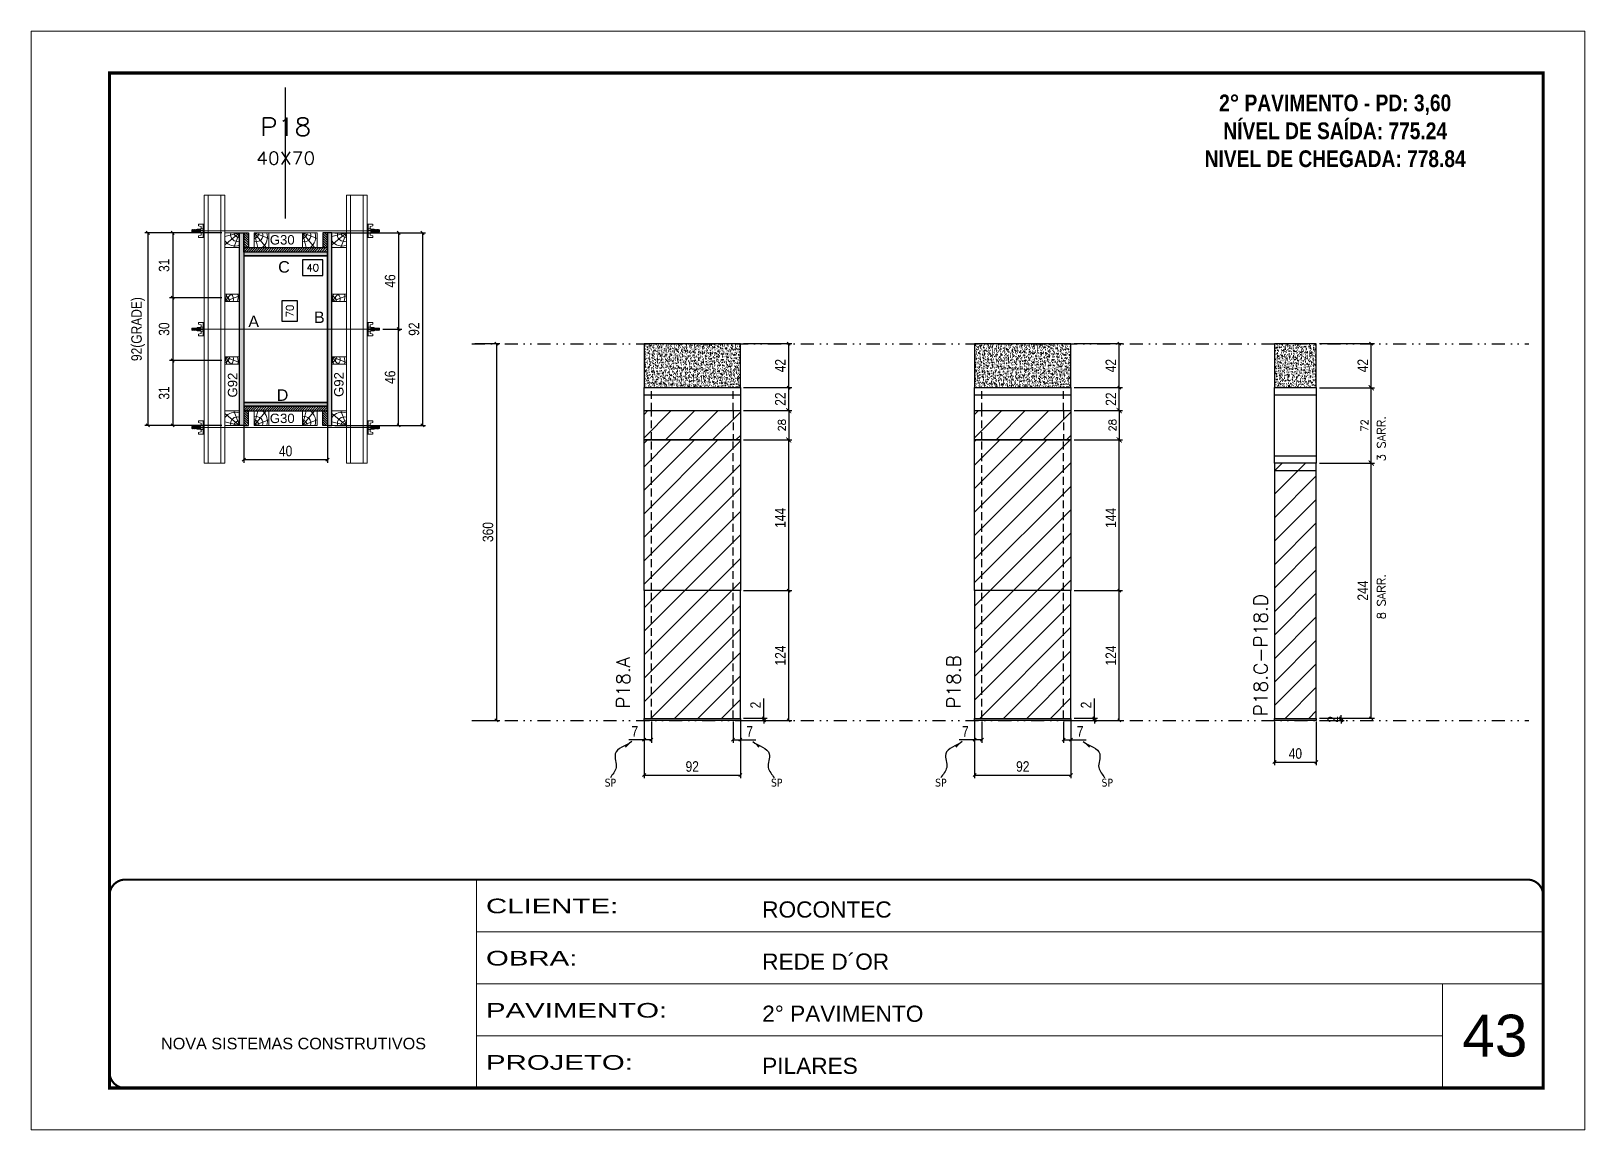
# Model space of a CAD drawing. Extents: x 2949 to 9203, y -16089 to 12527.
# Drawn here: x 6133 to 7618, y -9 to 1041 of the extents above; entities that cross this region are included whole.
import ezdxf
from ezdxf.enums import TextEntityAlignment as Align

# ---------------------------------------------------------------- set-up
doc = ezdxf.new("R2010")
doc.units = 0
for name, pattern in [('CONTINUO', [0]), ('DASHED', [0.75, 0.5, -0.25]), ('DIVIDE2', [0.625, 0.25, -0.125, 0, -0.125, 0, -0.125]), ('HIDDEN', [0.375, 0.25, -0.125])]:
    doc.linetypes.add(name, pattern=pattern)
for name, color, linetype, lineweight in [('CARIMBO', 255, 'Continuous', 9), ('Folhas', 255, 'Continuous', 9), ('Hachura', 251, 'Continuous', 9), ('Madeira', 126, 'Continuous', 18), ('Perfil Metálico', 224, 'Continuous', 18), ('SARRAFO DE PRESSAO', 251, 'DASHED', 9), ('Texto Seção', 7, 'Continuous', 15)]:
    doc.layers.add(name, color=color, linetype=linetype, lineweight=lineweight)
for name, color, linetype in [('CHAPA', 1, 'Continuous'), ('COTA', 241, 'Continuous'), ('cotas', 4, 'Continuous'), ('MEIO_PONT', 93, 'Continuous'), ('NOMENCLATURA', 7, 'Continuous'), ('Nível', 160, 'Continuous'), ('Painéis', 200, 'Continuous'), ('SARR_2.2x7', 40, 'Continuous'), ('SARRAFO', 251, 'Continuous'), ('Sarrafo de Pressão', 42, 'HIDDEN'), ('texto', 7, 'Continuous'), ('Texto de Titulo', 7, 'Continuous'), ('Texto Qtd Sarr', 242, 'Continuous'), ('TEXTO_GERAL', 7, 'Continuous')]:
    doc.layers.add(name, color=color, linetype=linetype)
doc.styles.add('ARIAL', font='arial.ttf')
doc.styles.add('COTA TECNICA', font='techl___.ttf', dxfattribs={"height": 10})
doc.styles.add('COTA TECNICA 2X', font='techl___.ttf', dxfattribs={"height": 10})
doc.styles.add('COTA TECNICA-50', font='techl___.ttf', dxfattribs={"height": 10})
doc.styles.add('REGUA-120', font='ROMANS.shx', dxfattribs={"height": 15})
doc.styles.add('ROMANC', font='techb___.ttf', dxfattribs={"height": 2.5})
doc.styles.add('ROMANS', font='romans.shx')
doc.styles.add('SANSSERIF', font='sas_____.pfb')
doc.styles.get("Standard").update_dxf_attribs({"font": 'arial.ttf'})
doc.styles.add('Tecnologia', font='')
doc.styles.get('Tecnologia').set_extended_font_data('Forgotten Futurist')
doc.dimstyles.new('COTA PAINEL-50', dxfattribs={"dimtxt": 10, "dimasz": 3, "dimexe": 3, "dimexo": 3, "dimgap": 3, "dimtad": 1, "dimdec": 1, "dimzin": 12, "dimdsep": 46, "dimtxsty": 'COTA TECNICA-50', "dimblk1": 'OBLIQUE', "dimblk2": 'OBLIQUE', "dimsah": 1, "dimcen": 0.9, "dimclrd": 4, "dimclre": 4, "dimclrt": 240, "dimadec": 1, "dimazin": 3, "dimtfac": 1, "dimtdec": 1, "dimtmove": 0, "dimatfit": 3, "dimfxl": 1, "dimtolj": 1, "dimtzin": 12, "dimarcsym": 0})
doc.dimstyles.new('Cota Paínel', dxfattribs={"dimtxt": 7, "dimasz": 5, "dimexe": 3, "dimexo": 3, "dimgap": 3, "dimtad": 1, "dimdec": 1, "dimzin": 12, "dimdsep": 46, "dimtxsty": 'ROMANS', "dimblk": 'ARCHTICK', "dimcen": 0, "dimclrd": 4, "dimclre": 4, "dimclrt": 1, "dimadec": 1, "dimazin": 3, "dimtfac": 1, "dimtdec": 1, "dimtmove": 0, "dimatfit": 3, "dimldrblk": 'OBLIQUE', "dimfxl": 1, "dimtolj": 1, "dimtzin": 12, "dimarcsym": 0})
doc.dimstyles.new('PAINEL', dxfattribs={"dimtxt": 10, "dimasz": 3, "dimexe": 3, "dimexo": 3, "dimgap": 3, "dimtad": 1, "dimdec": 1, "dimzin": 12, "dimdsep": 46, "dimtxsty": 'COTA TECNICA', "dimblk1": 'OBLIQUE', "dimblk2": 'OBLIQUE', "dimsah": 1, "dimcen": 0.9, "dimclrd": 4, "dimclre": 4, "dimclrt": 240, "dimadec": 1, "dimazin": 3, "dimtfac": 1, "dimtdec": 1, "dimtmove": 0, "dimatfit": 3, "dimfxl": 1, "dimtolj": 1, "dimtzin": 12, "dimarcsym": 0})
doc.dimstyles.new('SECAO PILAR', dxfattribs={"dimtxt": 10, "dimasz": 3, "dimexe": 3, "dimexo": 3, "dimgap": 3, "dimtad": 1, "dimdec": 1, "dimlfac": 0.5, "dimzin": 12, "dimdsep": 46, "dimtxsty": 'COTA TECNICA 2X', "dimblk1": 'OBLIQUE', "dimblk2": 'OBLIQUE', "dimsah": 1, "dimcen": 0.9, "dimclrd": 256, "dimclre": 256, "dimclrt": 256, "dimadec": 1, "dimazin": 3, "dimtfac": 1, "dimtdec": 1, "dimtmove": 0, "dimatfit": 3, "dimfxl": 1, "dimtolj": 1, "dimtzin": 12, "dimarcsym": 0})
doc.dimstyles.new('SECÇÃO 2', dxfattribs={"dimtxt": 7, "dimasz": 6, "dimexe": 0.18, "dimexo": 2, "dimgap": -4, "dimtad": 3, "dimdec": 1, "dimlfac": 0.5, "dimzin": 12, "dimdsep": 46, "dimtxsty": 'ROMANS', "dimblk": 'ARCHTICK', "dimcen": 0.09, "dimse1": 1, "dimse2": 1, "dimsd1": 1, "dimsd2": 1, "dimclrd": 180, "dimclre": 5, "dimclrt": 1, "dimadec": 0, "dimazin": 3, "dimtfac": 1, "dimtdec": 1, "dimtofl": 0, "dimtmove": 0, "dimatfit": 3, "dimldrblk": 'ARCHTICK', "dimfxl": 1, "dimtolj": 1, "dimtzin": 0, "dimarcsym": 0})
doc.dimstyles.get("Standard").update_dxf_attribs({"dimtxt": 0.18, "dimasz": 0.18, "dimexe": 0.18, "dimexo": 0.0625, "dimgap": 0.09, "dimtad": 0, "dimtih": 1, "dimtoh": 1, "dimdec": 4, "dimzin": 0, "dimdsep": 46, "dimtxsty": 'Standard', "dimcen": 0.09, "dimadec": 0, "dimazin": 0, "dimtfac": 1, "dimtdec": 4, "dimtofl": 0, "dimtmove": 0, "dimatfit": 3, "dimfxl": 1, "dimtolj": 1, "dimtzin": 0, "dimarcsym": 0})

msp = doc.modelspace()

# ---------------------------------------------------------------- texts
at = {"layer": 'CARIMBO', "style": 'ARIAL'}
msp.add_text('43', height=40, dxfattribs=at).set_placement((7500.39, 61.13))
at = {"layer": 'NOMENCLATURA', "color": 2, "insert": (7378.86, 1007.04), "char_height": 16, "attachment_point": 2, "style": 'ROMANC'}
msp.add_mtext_dynamic_manual_height_columns('\\P2° PAVIMENTO - PD: 3,60\\PNÍVEL DE SAÍDA: 775.24\\PNIVEL DE CHEGADA: 778.84', width=300.2766, gutter_width=1, heights=[0], dxfattribs=at)
at = {"layer": 'texto', "color": 0, "char_height": 7.5, "attachment_point": 5}
for insert in [(6686.15, 322.78), (6845.17, 322.78), (7002.02, 322.78), (7161.04, 322.78)]:
    msp.add_mtext('{\\fTahoma|b0|i0|c0|p34;\\C4;SP}', dxfattribs=dict(at, insert=insert))
at = {"layer": 'Texto Seção', "linetype": 'Continuous', "style": 'ROMANS'}
for s, p in [('3 SARR.', (7426.98, 629.83)), ('8 SARR.', (7426.98, 478.88))]:
    msp.add_text(s, height=8, rotation=90, dxfattribs=at).set_placement(p)
at = {"layer": 'Texto Seção', "char_height": 13, "width": 285.3299, "attachment_point": 7, "rotation": 90, "style": 'REGUA-120'}
for s, insert in [('P18.C-P18.D', (7314.16, 386.19)), ('P18.A', (6704.92, 393.52)), ('P18.B', (7020.79, 393.52))]:
    msp.add_mtext(s, dxfattribs=dict(at, insert=insert))
at = {"layer": 'TEXTO_GERAL', "style": 'ARIAL'}
for s, p in [('C', (6374.24, 815.66)), ('B', (6408, 767.52)), ('A', (6345.29, 763.61)), ('D', (6372.83, 693.16))]:
    msp.add_text(s, height=11, dxfattribs=at).set_placement(p, align=Align.MIDDLE_CENTER)
at = {"layer": 'TEXTO_GERAL', "color": 0, "linetype": 'Continuous', "style": 'SANSSERIF'}
for p in [(6325.1, 690.83), (6426.66, 691.37)]:
    msp.add_text('G92', height=9, rotation=90, dxfattribs=at).set_placement(p, align=Align.MIDDLE_LEFT)
at = {"layer": 'TEXTO_GERAL', "color": 0, "linetype": 'Continuous', "char_height": 9, "width": 285.3299, "style": 'SANSSERIF'}
for insert, attachment_point in [((6360.68, 846.02), 1), ((6360.68, 666.3), 7)]:
    msp.add_mtext('G30', dxfattribs=dict(at, insert=insert, attachment_point=attachment_point))

# ---------------------------------------------------------------- blocks, each defined once
blk = doc.blocks.new('9999999999')
at = {"color": 30, "linetype": 'CONTINUO'}
for p, q in [((98564.6, 34230.2), (98564.6, 34429.4)), ((98564.6, 34379.6), (99584, 34379.6)), ((98564.6, 34329.8), (99488, 34329.8)), ((99584, 34329.8), (99488, 34329.8)), ((99488, 34329.8), (99488, 34230.2)), ((98564.6, 34280), (99488, 34280))]:
    blk.add_line(p, q, dxfattribs=at)
at = {"color": 30, "linetype": 'CONTINUO', "const_width": 2}
blk.add_lwpolyline([(99584, 34230.2), (99584, 34414.4, 0.414214), (99569, 34429.4), (98229, 34429.4, 0.414214), (98214, 34414.4), (98214, 34245.2, 0.414214), (98229, 34230.2), (99584, 34230.2)], format="xyb", dxfattribs=at)
at = {"layer": 'Folhas'}
blk.add_lwpolyline([(98139, 34190.2), (99624, 34190.2), (99624, 35240.2), (98139, 35240.2)], close=True, dxfattribs=at)
at = {"layer": 'Folhas', "color": 30, "const_width": 3}
blk.add_lwpolyline([(98214, 34230.2), (99584, 34230.2), (99584, 35200.2), (98214, 35200.2)], close=True, dxfattribs=at)
at = {"color": 7, "linetype": 'Continuous', "ltscale": 5, "style": 'ARIAL'}
for s, height, p in [('ROCONTEC', 15.48, (98837.7, 34393.1)), ('REDE D´OR', 15.48, (98837.7, 34343.3)), ('2° PAVIMENTO', 15.483, (98837.7, 34293.5)), ('NOVA SISTEMAS CONSTRUTIVOS', 11.059, (98263.2, 34267.2)), ('PILARES', 15.48, (98837.7, 34243.7))]:
    blk.add_text(s, height=height, dxfattribs=at).set_placement(p)
at = {"layer": 'Folhas', "color": 7, "style": 'Tecnologia', "width": 1.5}
for s, p in [('CLIENTE:', (98573.7, 34397.2)), ('OBRA:', (98573.7, 34347.3)), ('PAVIMENTO:', (98573.7, 34297.5)), ('PROJETO:', (98573.7, 34247.7))]:
    blk.add_text(s, height=14, dxfattribs=at).set_placement(p)
blk = doc.blocks.new('titulo1')
at = {"layer": 'Defpoints', "color": 252, "linetype": 'HIDDEN', "ltscale": 2}
blk.add_line((0, 0), (0, 125), dxfattribs=at)
at = {"layer": 'Defpoints', "style": 'ROMANS', "oblique": 15}
blk.add_attdef('FOLHA', text='', height=10, dxfattribs=at).set_placement((0, 15.6), align=Align.MIDDLE_CENTER)
at = {"layer": 'Texto Qtd Sarr', "color": 3, "style": 'ROMANS', "oblique": 15}
for tag, height, p in [('TITULO', 17, (0, 71.4)), ('SEÇÃO', 12, (0, 41.5))]:
    blk.add_attdef(tag, text='', height=height, dxfattribs=at).set_placement(p, align=Align.MIDDLE_CENTER)
blk = doc.blocks.new('_Oblique')
at = {"color": 0, "linetype": 'ByBlock', "lineweight": -2}
blk.add_line((-0.5, -0.5), (0.5, 0.5), dxfattribs=at)
blk = doc.blocks.new('*D1503')
at = {"layer": 'cotas', "color": 4, "linetype": 'ByBlock', "lineweight": -2, "transparency": 16777216}
for p, q in [((6556.7, 742.3), (6580.4, 742.3)), ((6577.4, 742.3), (6577.4, 382.3)), ((6556.7, 382.3), (6580.4, 382.3))]:
    blk.add_line(p, q, dxfattribs=at)
at = {"layer": 'Defpoints', "color": 0, "linetype": 'ByBlock', "transparency": 16777216}
for p in [(6553.7, 742.3), (6553.7, 382.3), (6577.4, 382.3)]:
    blk.add_point(p, dxfattribs=at)
at = {"layer": 'cotas', "color": 4, "linetype": 'ByBlock', "lineweight": -2, "transparency": 16777216, "xscale": 3, "yscale": 3, "zscale": 3}
for p, rotation in [((6577.4, 742.3), 90), ((6577.4, 382.3), 270)]:
    blk.add_blockref('_Oblique', p, dxfattribs=dict(at, rotation=rotation))
at = {"layer": 'cotas', "color": 240, "linetype": 'ByBlock', "transparency": 16777216, "insert": (6569.2, 562.3), "char_height": 10, "attachment_point": 5, "rotation": 90, "style": 'COTA TECNICA'}
blk.add_mtext('\\A1;360', dxfattribs=at)
blk = doc.blocks.new('*D1433')
at = {"layer": 'COTA', "color": 4, "lineweight": -2, "transparency": 16777216}
for p, q in [((6718.4, 381.3), (6718.4, 327.1)), ((6810.4, 381.3), (6810.4, 327.1)), ((6718.4, 330.1), (6810.4, 330.1))]:
    blk.add_line(p, q, dxfattribs=at)
at = {"layer": 'Defpoints', "color": 0, "transparency": 16777216}
for p in [(6718.4, 384.3), (6810.4, 384.3), (6810.4, 330.1)]:
    blk.add_point(p, dxfattribs=at)
at = {"layer": 'COTA', "color": 4, "lineweight": -2, "transparency": 16777216, "xscale": 3, "yscale": 3, "zscale": 3, "rotation": 180}
blk.add_blockref('_Oblique', (6718.4, 330.1), dxfattribs=at)
at = {"layer": 'COTA', "color": 4, "lineweight": -2, "transparency": 16777216, "xscale": 3, "yscale": 3, "zscale": 3}
blk.add_blockref('_Oblique', (6810.4, 330.1), dxfattribs=at)
at = {"layer": 'COTA', "color": 240, "transparency": 16777216, "insert": (6764.4, 338.2), "char_height": 10, "attachment_point": 5, "style": 'COTA TECNICA'}
blk.add_mtext('\\A1;92', dxfattribs=at)
blk = doc.blocks.new('*D1434')
at = {"layer": 'COTA', "color": 4, "lineweight": -2, "transparency": 16777216}
for p, q in [((6813.4, 506.3), (6859.6, 506.3)), ((6856.6, 382.3), (6856.6, 506.3)), ((6813.4, 382.3), (6859.6, 382.3))]:
    blk.add_line(p, q, dxfattribs=at)
at = {"layer": 'Defpoints', "color": 0, "transparency": 16777216}
for p in [(6810.4, 506.3), (6856.6, 506.3), (6810.4, 382.3)]:
    blk.add_point(p, dxfattribs=at)
at = {"layer": 'COTA', "color": 4, "lineweight": -2, "transparency": 16777216, "xscale": 3, "yscale": 3, "zscale": 3}
for p, rotation in [((6856.6, 506.3), 90), ((6856.6, 382.3), 270)]:
    blk.add_blockref('_Oblique', p, dxfattribs=dict(at, rotation=rotation))
at = {"layer": 'COTA', "color": 240, "transparency": 16777216, "insert": (6848.6, 444.3), "char_height": 10, "attachment_point": 5, "rotation": 90, "style": 'COTA TECNICA-50'}
blk.add_mtext('\\A1;124', dxfattribs=at)
blk = doc.blocks.new('*D1435')
at = {"layer": 'COTA', "color": 4, "lineweight": -2, "transparency": 16777216}
for p, q in [((6832.9, 384.3), (6832.9, 403.1)), ((6813.4, 384.3), (6835.9, 384.3)), ((6813.4, 382.3), (6835.9, 382.3)), ((6832.9, 382.3), (6832.9, 384.3)), ((6832.9, 382.3), (6832.9, 379.3))]:
    blk.add_line(p, q, dxfattribs=at)
at = {"layer": 'Defpoints', "color": 0, "transparency": 16777216}
for p in [(6810.4, 384.3), (6810.4, 382.3), (6832.9, 382.3)]:
    blk.add_point(p, dxfattribs=at)
at = {"layer": 'COTA', "color": 4, "lineweight": -2, "transparency": 16777216, "xscale": 3, "yscale": 3, "zscale": 3}
for p, rotation in [((6832.9, 384.3), 270), ((6832.9, 382.3), 90)]:
    blk.add_blockref('_Oblique', p, dxfattribs=dict(at, rotation=rotation))
at = {"layer": 'COTA', "color": 240, "transparency": 16777216, "insert": (6824.9, 397), "char_height": 10, "attachment_point": 5, "rotation": 90, "style": 'COTA TECNICA-50'}
blk.add_mtext('\\A1;2', dxfattribs=at)
blk = doc.blocks.new('*D1440')
at = {"layer": 'COTA', "color": 4, "lineweight": -2, "transparency": 16777216}
for p, q in [((6718.4, 379.3), (6718.4, 360.8)), ((6725.4, 381.3), (6725.4, 360.8)), ((6718.4, 363.8), (6703.7, 363.8)), ((6725.4, 363.8), (6718.4, 363.8))]:
    blk.add_line(p, q, dxfattribs=at)
at = {"layer": 'Defpoints', "color": 0, "transparency": 16777216}
for p in [(6718.4, 382.3), (6725.4, 384.3), (6718.4, 363.8)]:
    blk.add_point(p, dxfattribs=at)
at = {"layer": 'COTA', "color": 4, "lineweight": -2, "transparency": 16777216, "xscale": 3, "yscale": 3, "zscale": 3, "rotation": 180}
blk.add_blockref('_Oblique', (6718.4, 363.8), dxfattribs=at)
at = {"layer": 'COTA', "color": 4, "lineweight": -2, "transparency": 16777216, "xscale": 3, "yscale": 3, "zscale": 3}
blk.add_blockref('_Oblique', (6725.4, 363.8), dxfattribs=at)
at = {"layer": 'COTA', "color": 240, "transparency": 16777216, "insert": (6709.5, 371.8), "char_height": 10, "attachment_point": 5, "style": 'COTA TECNICA-50'}
blk.add_mtext('\\A1;7', dxfattribs=at)
blk = doc.blocks.new('*D1441')
at = {"layer": 'COTA', "color": 4, "lineweight": -2, "transparency": 16777216}
for p, q in [((6803.4, 381.3), (6803.4, 360.8)), ((6810.4, 379.3), (6810.4, 360.8)), ((6803.4, 363.8), (6810.4, 363.8)), ((6810.4, 363.8), (6825.1, 363.8))]:
    blk.add_line(p, q, dxfattribs=at)
at = {"layer": 'Defpoints', "color": 0, "transparency": 16777216}
for p in [(6803.4, 384.3), (6810.4, 382.3), (6810.4, 363.8)]:
    blk.add_point(p, dxfattribs=at)
at = {"layer": 'COTA', "color": 4, "lineweight": -2, "transparency": 16777216, "xscale": 3, "yscale": 3, "zscale": 3, "rotation": 180}
blk.add_blockref('_Oblique', (6803.4, 363.8), dxfattribs=at)
at = {"layer": 'COTA', "color": 4, "lineweight": -2, "transparency": 16777216, "xscale": 3, "yscale": 3, "zscale": 3}
blk.add_blockref('_Oblique', (6810.4, 363.8), dxfattribs=at)
at = {"layer": 'COTA', "color": 240, "transparency": 16777216, "insert": (6819.3, 371.8), "char_height": 10, "attachment_point": 5, "style": 'COTA TECNICA-50'}
blk.add_mtext('\\A1;7', dxfattribs=at)
blk = doc.blocks.new('*D1442')
at = {"layer": 'COTA', "color": 4, "lineweight": -2, "transparency": 16777216}
for p, q in [((7363.8, 628.2), (7416.3, 628.2)), ((7413.3, 384.3), (7413.3, 628.2)), ((7363.8, 384.3), (7416.3, 384.3))]:
    blk.add_line(p, q, dxfattribs=at)
at = {"layer": 'Defpoints', "color": 0, "transparency": 16777216}
for p in [(7360.8, 628.2), (7413.3, 628.2), (7360.8, 384.3)]:
    blk.add_point(p, dxfattribs=at)
at = {"layer": 'COTA', "color": 4, "lineweight": -2, "transparency": 16777216, "xscale": 3, "yscale": 3, "zscale": 3}
for p, rotation in [((7413.3, 628.2), 90), ((7413.3, 384.3), 270)]:
    blk.add_blockref('_Oblique', p, dxfattribs=dict(at, rotation=rotation))
at = {"layer": 'COTA', "color": 240, "transparency": 16777216, "insert": (7405.2, 506.3), "char_height": 10, "attachment_point": 5, "rotation": 90, "style": 'COTA TECNICA'}
blk.add_mtext('\\A1;244', dxfattribs=at)
blk = doc.blocks.new('*D1443')
at = {"layer": 'COTA', "color": 4, "lineweight": -2, "transparency": 16777216}
for p, q in [((7320.8, 381.3), (7320.8, 339.5)), ((7360.8, 381.3), (7360.8, 339.5)), ((7320.8, 342.5), (7360.8, 342.5))]:
    blk.add_line(p, q, dxfattribs=at)
at = {"layer": 'Defpoints', "color": 0, "transparency": 16777216}
for p in [(7320.8, 384.3), (7360.8, 384.3), (7360.8, 342.5)]:
    blk.add_point(p, dxfattribs=at)
at = {"layer": 'COTA', "color": 4, "lineweight": -2, "transparency": 16777216, "xscale": 3, "yscale": 3, "zscale": 3, "rotation": 180}
blk.add_blockref('_Oblique', (7320.8, 342.5), dxfattribs=at)
at = {"layer": 'COTA', "color": 4, "lineweight": -2, "transparency": 16777216, "xscale": 3, "yscale": 3, "zscale": 3}
blk.add_blockref('_Oblique', (7360.8, 342.5), dxfattribs=at)
at = {"layer": 'COTA', "color": 240, "transparency": 16777216, "insert": (7340.8, 350.6), "char_height": 10, "attachment_point": 5, "style": 'COTA TECNICA'}
blk.add_mtext('\\A1;40', dxfattribs=at)
blk = doc.blocks.new('*D1444')
at = {"layer": 'COTA', "color": 4, "lineweight": -2, "transparency": 16777216}
for p, q in [((7384.6, 384.3), (7384.6, 387.3)), ((7363.8, 384.3), (7387.6, 384.3)), ((7363.8, 382.3), (7387.6, 382.3)), ((7384.6, 382.3), (7384.6, 384.3)), ((7384.6, 382.3), (7384.6, 379.3))]:
    blk.add_line(p, q, dxfattribs=at)
at = {"layer": 'Defpoints', "color": 0, "transparency": 16777216}
for p in [(7360.8, 384.3), (7360.8, 382.3), (7384.6, 384.3)]:
    blk.add_point(p, dxfattribs=at)
at = {"layer": 'COTA', "color": 4, "lineweight": -2, "transparency": 16777216, "xscale": 3, "yscale": 3, "zscale": 3}
for p, rotation in [((7384.6, 384.3), 270), ((7384.6, 382.3), 90)]:
    blk.add_blockref('_Oblique', p, dxfattribs=dict(at, rotation=rotation))
at = {"layer": 'COTA', "color": 240, "transparency": 16777216, "insert": (7376.6, 383.3), "char_height": 10, "attachment_point": 5, "rotation": 90, "style": 'COTA TECNICA-50'}
blk.add_mtext('\\A1;2', dxfattribs=at)
blk = doc.blocks.new('*D1445')
at = {"layer": 'COTA', "color": 180, "lineweight": -2, "transparency": 16777216}
for p, q in [((6387.3, 783.2), (6372.3, 783.2)), ((6372.3, 783.2), (6372.3, 763.9)), ((6387.3, 763.9), (6387.3, 783.2)), ((6372.3, 763.9), (6387.3, 763.9))]:
    blk.add_line(p, q, dxfattribs=at)
at = {"layer": 'Defpoints', "color": 0, "transparency": 16777216}
for p in [(6335.8, 826.2), (6335.8, 686.2), (6391.3, 686.2)]:
    blk.add_point(p, dxfattribs=at)
at = {"layer": 'COTA', "color": 1, "transparency": 16777216, "insert": (6379.8, 773.5), "char_height": 7, "attachment_point": 5, "rotation": 90, "style": 'ROMANS'}
blk.add_mtext('\\A1;70', dxfattribs=at)
blk = doc.blocks.new('_ArchTick')
at = {"color": 0, "linetype": 'ByBlock', "const_width": 0.15}
blk.add_lwpolyline([(-0.5, -0.5), (0.5, 0.5)], dxfattribs=at)
blk = doc.blocks.new('*D1446')
at = {"layer": 'COTA', "lineweight": -2, "transparency": 16777216}
for p, q in [((6422.8, 848.2), (6509.6, 848.2)), ((6506.6, 848.2), (6506.6, 664.2)), ((6422.8, 664.2), (6509.6, 664.2))]:
    blk.add_line(p, q, dxfattribs=at)
at = {"layer": 'Defpoints', "color": 0, "transparency": 16777216}
for p in [(6419.8, 848.2), (6419.8, 664.2), (6506.6, 664.2)]:
    blk.add_point(p, dxfattribs=at)
at = {"layer": 'COTA', "lineweight": -2, "transparency": 16777216, "xscale": 3, "yscale": 3, "zscale": 3}
for p, rotation in [((6506.6, 848.2), 90), ((6506.6, 664.2), 270)]:
    blk.add_blockref('_Oblique', p, dxfattribs=dict(at, rotation=rotation))
at = {"layer": 'COTA', "transparency": 16777216, "insert": (6498.5, 756.2), "char_height": 10, "attachment_point": 5, "rotation": 90, "style": 'COTA TECNICA 2X'}
blk.add_mtext('\\A1;92', dxfattribs=at)
blk = doc.blocks.new('*D1447')
at = {"layer": 'COTA', "lineweight": -2, "transparency": 16777216}
for p, q in [((6456.8, 848.2), (6486.8, 848.2)), ((6483.8, 848.2), (6483.8, 756.2)), ((6468.6, 756.2), (6486.8, 756.2))]:
    blk.add_line(p, q, dxfattribs=at)
at = {"layer": 'Defpoints', "color": 0, "transparency": 16777216}
for p in [(6453.8, 848.2), (6465.6, 756.2), (6483.8, 756.2)]:
    blk.add_point(p, dxfattribs=at)
at = {"layer": 'COTA', "lineweight": -2, "transparency": 16777216, "xscale": 3, "yscale": 3, "zscale": 3}
for p, rotation in [((6483.8, 848.2), 90), ((6483.8, 756.2), 270)]:
    blk.add_blockref('_Oblique', p, dxfattribs=dict(at, rotation=rotation))
at = {"layer": 'COTA', "transparency": 16777216, "insert": (6475.7, 802.2), "char_height": 10, "attachment_point": 5, "rotation": 90, "style": 'COTA TECNICA 2X'}
blk.add_mtext('\\A1;46', dxfattribs=at)
blk = doc.blocks.new('*D1448')
at = {"layer": 'COTA', "lineweight": -2, "transparency": 16777216}
for p, q in [((6468.6, 756.2), (6486.8, 756.2)), ((6483.8, 664.2), (6483.8, 756.2)), ((6456.8, 664.2), (6486.8, 664.2))]:
    blk.add_line(p, q, dxfattribs=at)
at = {"layer": 'Defpoints', "color": 0, "transparency": 16777216}
for p in [(6465.6, 756.2), (6483.8, 756.2), (6453.8, 664.2)]:
    blk.add_point(p, dxfattribs=at)
at = {"layer": 'COTA', "lineweight": -2, "transparency": 16777216, "xscale": 3, "yscale": 3, "zscale": 3}
for p, rotation in [((6483.8, 756.2), 90), ((6483.8, 664.2), 270)]:
    blk.add_blockref('_Oblique', p, dxfattribs=dict(at, rotation=rotation))
at = {"layer": 'COTA', "transparency": 16777216, "insert": (6475.7, 710.2), "char_height": 10, "attachment_point": 5, "rotation": 90, "style": 'COTA TECNICA 2X'}
blk.add_mtext('\\A1;46', dxfattribs=at)
blk = doc.blocks.new('*D1449')
at = {"layer": 'COTA', "color": 180, "lineweight": -2, "transparency": 16777216}
for p, q in [((6411.3, 822.4), (6392, 822.4)), ((6392, 822.4), (6392, 807.4)), ((6411.3, 807.4), (6411.3, 822.4)), ((6392, 807.4), (6411.3, 807.4))]:
    blk.add_line(p, q, dxfattribs=at)
at = {"layer": 'Defpoints', "color": 0, "transparency": 16777216}
for p in [(6335.8, 826.2), (6415.8, 826.2), (6415.8, 803.4)]:
    blk.add_point(p, dxfattribs=at)
at = {"layer": 'COTA', "color": 1, "transparency": 16777216, "insert": (6401.7, 814.9), "char_height": 7, "attachment_point": 5, "style": 'ROMANS'}
blk.add_mtext('\\A1;40', dxfattribs=at)
blk = doc.blocks.new('PONTALETE')
at = {"layer": 'Madeira'}
for q in [(2.71, 7), (7, 5.76), (7, 1.74)]:
    blk.add_line((0, 0), q, dxfattribs=at)
blk.add_lwpolyline([(0, 0), (7, 0), (7, 7), (0, 7)], close=True, dxfattribs=at)
for centre, radius, start, end in [((2.04, 0.06), 6.23, 37.28179, 109.09128), ((1.09, 0.9), 3.19, 343.60304, 109.98471), ((-0.21, -0.78), 3.09, 14.63219, 86.0383)]:
    blk.add_arc(centre, radius, start, end, dxfattribs=at)
blk = doc.blocks.new('*D1450')
at = {"layer": 'COTA', "lineweight": -2, "transparency": 16777216}
for p, q in [((6314.8, 848.2), (6241.1, 848.2)), ((6244.1, 848.2), (6244.1, 664.2)), ((6314.8, 664.2), (6241.1, 664.2))]:
    blk.add_line(p, q, dxfattribs=at)
at = {"layer": 'Defpoints', "color": 0, "transparency": 16777216}
for p in [(6317.8, 848.2), (6244.1, 664.2), (6317.8, 664.2)]:
    blk.add_point(p, dxfattribs=at)
at = {"layer": 'COTA', "lineweight": -2, "transparency": 16777216, "xscale": 3, "yscale": 3, "zscale": 3}
for p, rotation in [((6244.1, 848.2), 90), ((6244.1, 664.2), 270)]:
    blk.add_blockref('_Oblique', p, dxfattribs=dict(at, rotation=rotation))
at = {"layer": 'COTA', "transparency": 16777216, "insert": (6234.8, 756.2), "char_height": 10, "attachment_point": 5, "rotation": 90, "style": 'COTA TECNICA 2X'}
blk.add_mtext('\\A1;92(GRADE)', dxfattribs=at)
blk = doc.blocks.new('MEIO PONTALETE')
at = {"layer": 'Madeira'}
for q in [(2.71, 7), (3.5, 2.88), (3.5, 0.87)]:
    blk.add_line((0, 0), q, dxfattribs=at)
blk.add_lwpolyline([(0, 0), (3.5, 0), (3.5, 7), (0, 7)], close=True, dxfattribs=at)
for centre, radius, start, end in [((2.04, 0.06), 6.23, 76.44987, 109.09128), ((1.09, 0.9), 3.19, 40.90626, 109.98471), ((-0.21, -0.78), 3.09, 14.63219, 86.0383)]:
    blk.add_arc(centre, radius, start, end, dxfattribs=at)
blk = doc.blocks.new('*D1451')
at = {"layer": 'COTA', "lineweight": -2, "transparency": 16777216}
for p, q in [((6314.8, 726.2), (6264.9, 726.2)), ((6267.9, 726.2), (6267.9, 664.2)), ((6314.8, 664.2), (6264.9, 664.2))]:
    blk.add_line(p, q, dxfattribs=at)
at = {"layer": 'Defpoints', "color": 0, "transparency": 16777216}
for p in [(6317.8, 726.2), (6267.9, 664.2), (6317.8, 664.2)]:
    blk.add_point(p, dxfattribs=at)
at = {"layer": 'COTA', "lineweight": -2, "transparency": 16777216, "xscale": 3, "yscale": 3, "zscale": 3}
for p, rotation in [((6267.9, 726.2), 90), ((6267.9, 664.2), 270)]:
    blk.add_blockref('_Oblique', p, dxfattribs=dict(at, rotation=rotation))
at = {"layer": 'COTA', "transparency": 16777216, "insert": (6259.7, 695.2), "char_height": 10, "attachment_point": 5, "rotation": 90, "style": 'COTA TECNICA 2X'}
blk.add_mtext('\\A1;31', dxfattribs=at)
blk = doc.blocks.new('C')
at = {"layer": 'Hachura', "color": 0}
for p, q in [((0, 3.22), (0, -3.22)), ((0.45, 3.22), (0, 3.22)), ((0.46, 3.16), (0, 3.16)), ((0.46, 3.05), (0, 3.05)), ((0.46, 2.88), (0, 2.88)), ((0, 2.75), (0, -1.16)), ((0.46, 2.65), (0, 2.65)), ((0.46, 2.23), (0, 2.23)), ((0.46, 1.51), (0, 1.51)), ((0.39, 0.49), (0.17, 0.49)), ((0.45, -3.23), (0.45, 3.22)), ((0.45, 3.22), (2.58, 3.22)), ((1.74, 0.97), (0.45, 0.97)), ((1.45, 0.1), (0.45, 0.1)), ((1.35, 1.94), (1.35, 0.96)), ((2.58, 2.39), (1.47, 2.09)), ((1.74, -0.97), (1.74, 0.97)), ((1.74, 0.97), (1.74, 0.84)), ((1.74, 0.97), (1.74, 0.84)), ((1.74, 0.84), (3.35, 0.84)), ((3.35, 0.45), (1.74, 0.45)), ((2.58, 3.22), (2.58, 2.39)), ((3.32, 0.84), (3.32, -0.84)), ((3.35, 0.84), (3.35, -0.84)), ((3.68, 0.45), (3.35, 0.45)), ((3.84, -0.52), (3.35, 0.45)), ((3.35, 0.06), (3.67, -0.57)), ((3.68, 0.45), (4.16, -0.52)), ((3.72, 0.5), (4.25, -0.57)), ((4.37, -0.55), (3.83, 0.53)), ((4.15, 0.45), (3.93, 0.45)), ((4.42, -0.52), (3.93, 0.45)), ((4.15, 0.45), (4.26, 0.45)), ((4.26, 0.45), (4.74, -0.52)), ((4.3, 0.5), (4.83, -0.57)), ((4.95, -0.55), (4.41, 0.53)), ((4.51, 0.45), (4.84, 0.45)), ((5, -0.52), (4.51, 0.45)), ((4.84, 0.45), (5.32, -0.52)), ((4.88, 0.5), (5.41, -0.57)), ((5.53, -0.55), (4.99, 0.53)), ((5.58, -0.52), (5.09, 0.45)), ((5.42, 0.45), (5.09, 0.45)), ((5.58, -0.52), (5.09, 0.45)), ((5.42, 0.45), (5.74, -0.19)), ((5.46, 0.5), (5.74, -0.07)), ((5.74, 0.19), (5.57, 0.53)), ((5.74, 0.32), (5.68, 0.45)), ((5.68, 0.45), (5.74, 0.45)), ((5.74, 0.45), (5.9, 0.29)), ((5.74, 0.45), (5.74, -0.52)), ((5.9, -0.36), (5.9, 0.29)), ((0.45, 0), (0, 0)), ((0.46, -1.52), (0, -1.52)), ((0.46, -2.23), (0, -2.23)), ((0.46, -2.65), (0, -2.65)), ((0.46, -2.88), (0, -2.88)), ((0.46, -3.05), (0, -3.05)), ((0.46, -3.16), (0, -3.16)), ((0, -3.22), (2.57, -3.22)), ((0.08, -0.48), (0.29, -0.48)), ((0.29, -0.48), (0.4, -0.48)), ((0.45, 0), (0.45, -0.97)), ((0.45, -0.16), (1.45, -0.16)), ((0.45, -0.65), (0.45, -0.32)), ((0.45, -3.23), (0.45, -0.65)), ((0.45, -0.97), (1.74, -0.97)), ((1.35, -1.94), (1.35, -0.97)), ((2.58, -2.39), (1.47, -2.1)), ((3.35, -0.32), (1.74, -0.32)), ((3.35, -0.84), (1.74, -0.84)), ((2.58, -3.23), (2.58, -2.39)), ((3.35, -0.07), (3.58, -0.52)), ((3.35, -0.52), (3.58, -0.52)), ((3.84, -0.52), (4.16, -0.52)), ((4.42, -0.52), (4.74, -0.52)), ((4.63, -0.52), (4.74, -0.52)), ((5, -0.52), (5.32, -0.52)), ((5.58, -0.52), (5.74, -0.52)), ((5.74, -0.52), (5.9, -0.36)), ((5.74, -0.52), (5.74, -0.52))]:
    blk.add_line(p, q, dxfattribs=at)
for centre, radius, start, end in [((1.52, 1.94), 0.161, 104.74356, 180), ((1.44, -0.03), 0.129, 272.69497, 87.30503), ((3.81, 0.39), 0.143, 25.56881, 154.43119), ((4.39, 0.39), 0.143, 25.56881, 154.43119), ((4.97, 0.39), 0.143, 25.56881, 154.43119), ((5.55, 0.39), 0.143, 25.56881, 154.43119), ((0.17, -0.37), 0.174, 221.74404, 317.85924), ((1.52, -1.94), 0.161, 180, 255.25644), ((3.71, -0.4), 0.174, 222.14076, 318.25596), ((4.29, -0.4), 0.174, 222.14076, 318.25596), ((4.87, -0.4), 0.174, 222.14076, 318.25596), ((5.45, -0.4), 0.174, 222.14076, 318.25596), ((5.61, -0.4), 0.174, 317.85924, 318.25596)]:
    blk.add_arc(centre, radius, start, end, dxfattribs=at)
blk = doc.blocks.new('*D1452')
at = {"layer": 'COTA', "lineweight": -2, "transparency": 16777216}
for p, q in [((6314.8, 848.2), (6264.9, 848.2)), ((6267.9, 848.2), (6267.9, 786.2)), ((6314.8, 786.2), (6264.9, 786.2))]:
    blk.add_line(p, q, dxfattribs=at)
at = {"layer": 'Defpoints', "color": 0, "transparency": 16777216}
for p in [(6317.8, 848.2), (6267.9, 786.2), (6317.8, 786.2)]:
    blk.add_point(p, dxfattribs=at)
at = {"layer": 'COTA', "lineweight": -2, "transparency": 16777216, "xscale": 3, "yscale": 3, "zscale": 3}
for p, rotation in [((6267.9, 848.2), 90), ((6267.9, 786.2), 270)]:
    blk.add_blockref('_Oblique', p, dxfattribs=dict(at, rotation=rotation))
at = {"layer": 'COTA', "transparency": 16777216, "insert": (6259.7, 817.2), "char_height": 10, "attachment_point": 5, "rotation": 90, "style": 'COTA TECNICA 2X'}
blk.add_mtext('\\A1;31', dxfattribs=at)
blk = doc.blocks.new('*D1453')
at = {"layer": 'COTA', "lineweight": -2, "transparency": 16777216}
for p, q in [((6314.8, 786.2), (6264.9, 786.2)), ((6267.9, 786.2), (6267.9, 726.2)), ((6314.8, 726.2), (6264.9, 726.2))]:
    blk.add_line(p, q, dxfattribs=at)
at = {"layer": 'Defpoints', "color": 0, "transparency": 16777216}
for p in [(6317.8, 786.2), (6267.9, 726.2), (6317.8, 726.2)]:
    blk.add_point(p, dxfattribs=at)
at = {"layer": 'COTA', "lineweight": -2, "transparency": 16777216, "xscale": 3, "yscale": 3, "zscale": 3}
for p, rotation in [((6267.9, 786.2), 90), ((6267.9, 726.2), 270)]:
    blk.add_blockref('_Oblique', p, dxfattribs=dict(at, rotation=rotation))
at = {"layer": 'COTA', "transparency": 16777216, "insert": (6259.7, 756.2), "char_height": 10, "attachment_point": 5, "rotation": 90, "style": 'COTA TECNICA 2X'}
blk.add_mtext('\\A1;30', dxfattribs=at)
blk = doc.blocks.new('*D1508')
at = {"layer": 'COTA', "lineweight": -2, "transparency": 16777216}
for p, q in [((6335.8, 679.6), (6335.8, 628.5)), ((6415.8, 679.6), (6415.8, 628.5)), ((6335.8, 631.5), (6415.8, 631.5))]:
    blk.add_line(p, q, dxfattribs=at)
at = {"layer": 'Defpoints', "color": 0, "transparency": 16777216}
for p in [(6335.8, 682.6), (6415.8, 682.6), (6415.8, 631.5)]:
    blk.add_point(p, dxfattribs=at)
at = {"layer": 'COTA', "lineweight": -2, "transparency": 16777216, "xscale": 3, "yscale": 3, "zscale": 3, "rotation": 180}
blk.add_blockref('_Oblique', (6335.8, 631.5), dxfattribs=at)
at = {"layer": 'COTA', "lineweight": -2, "transparency": 16777216, "xscale": 3, "yscale": 3, "zscale": 3}
blk.add_blockref('_Oblique', (6415.8, 631.5), dxfattribs=at)
at = {"layer": 'COTA', "transparency": 16777216, "insert": (6375.8, 639.6), "char_height": 10, "attachment_point": 5, "style": 'COTA TECNICA 2X'}
blk.add_mtext('\\A1;40', dxfattribs=at)
blk = doc.blocks.new('*D1509')
at = {"layer": 'COTA', "color": 4, "linetype": 'ByBlock', "lineweight": -2, "transparency": 16777216}
for p, q in [((6813.4, 650.3), (6859.6, 650.3)), ((6856.6, 506.3), (6856.6, 650.3)), ((6813.4, 506.3), (6859.6, 506.3))]:
    blk.add_line(p, q, dxfattribs=at)
at = {"layer": 'Defpoints', "color": 0, "linetype": 'ByBlock', "transparency": 16777216}
for p in [(6810.4, 650.3), (6856.6, 650.3), (6810.4, 506.3)]:
    blk.add_point(p, dxfattribs=at)
at = {"layer": 'COTA', "color": 4, "linetype": 'ByBlock', "lineweight": -2, "transparency": 16777216, "xscale": 3, "yscale": 3, "zscale": 3}
for p, rotation in [((6856.6, 650.3), 90), ((6856.6, 506.3), 270)]:
    blk.add_blockref('_Oblique', p, dxfattribs=dict(at, rotation=rotation))
at = {"layer": 'COTA', "color": 240, "linetype": 'ByBlock', "transparency": 16777216, "insert": (6848.6, 575.8), "char_height": 10, "attachment_point": 5, "rotation": 90, "style": 'COTA TECNICA'}
blk.add_mtext('\\A1;144', dxfattribs=at)
blk = doc.blocks.new('*D1454')
at = {"layer": 'COTA', "color": 4, "lineweight": -2, "transparency": 16777216}
for p, q in [((7034.3, 381.3), (7034.3, 327.1)), ((7126.3, 381.3), (7126.3, 327.1)), ((7034.3, 330.1), (7126.3, 330.1))]:
    blk.add_line(p, q, dxfattribs=at)
at = {"layer": 'Defpoints', "color": 0, "transparency": 16777216}
for p in [(7034.3, 384.3), (7126.3, 384.3), (7126.3, 330.1)]:
    blk.add_point(p, dxfattribs=at)
at = {"layer": 'COTA', "color": 4, "lineweight": -2, "transparency": 16777216, "xscale": 3, "yscale": 3, "zscale": 3, "rotation": 180}
blk.add_blockref('_Oblique', (7034.3, 330.1), dxfattribs=at)
at = {"layer": 'COTA', "color": 4, "lineweight": -2, "transparency": 16777216, "xscale": 3, "yscale": 3, "zscale": 3}
blk.add_blockref('_Oblique', (7126.3, 330.1), dxfattribs=at)
at = {"layer": 'COTA', "color": 240, "transparency": 16777216, "insert": (7080.3, 338.2), "char_height": 10, "attachment_point": 5, "style": 'COTA TECNICA'}
blk.add_mtext('\\A1;92', dxfattribs=at)
blk = doc.blocks.new('*D1455')
at = {"layer": 'COTA', "color": 4, "lineweight": -2, "transparency": 16777216}
for p, q in [((7129.3, 506.3), (7175.5, 506.3)), ((7172.5, 382.3), (7172.5, 506.3)), ((7129.3, 382.3), (7175.5, 382.3))]:
    blk.add_line(p, q, dxfattribs=at)
at = {"layer": 'Defpoints', "color": 0, "transparency": 16777216}
for p in [(7126.3, 506.3), (7172.5, 506.3), (7126.3, 382.3)]:
    blk.add_point(p, dxfattribs=at)
at = {"layer": 'COTA', "color": 4, "lineweight": -2, "transparency": 16777216, "xscale": 3, "yscale": 3, "zscale": 3}
for p, rotation in [((7172.5, 506.3), 90), ((7172.5, 382.3), 270)]:
    blk.add_blockref('_Oblique', p, dxfattribs=dict(at, rotation=rotation))
at = {"layer": 'COTA', "color": 240, "transparency": 16777216, "insert": (7164.4, 444.3), "char_height": 10, "attachment_point": 5, "rotation": 90, "style": 'COTA TECNICA-50'}
blk.add_mtext('\\A1;124', dxfattribs=at)
blk = doc.blocks.new('*D1456')
at = {"layer": 'COTA', "color": 4, "lineweight": -2, "transparency": 16777216}
for p, q in [((7148.8, 384.3), (7148.8, 403.1)), ((7129.3, 384.3), (7151.8, 384.3)), ((7129.3, 382.3), (7151.8, 382.3)), ((7148.8, 382.3), (7148.8, 384.3)), ((7148.8, 382.3), (7148.8, 379.3))]:
    blk.add_line(p, q, dxfattribs=at)
at = {"layer": 'Defpoints', "color": 0, "transparency": 16777216}
for p in [(7126.3, 384.3), (7126.3, 382.3), (7148.8, 382.3)]:
    blk.add_point(p, dxfattribs=at)
at = {"layer": 'COTA', "color": 4, "lineweight": -2, "transparency": 16777216, "xscale": 3, "yscale": 3, "zscale": 3}
for p, rotation in [((7148.8, 384.3), 270), ((7148.8, 382.3), 90)]:
    blk.add_blockref('_Oblique', p, dxfattribs=dict(at, rotation=rotation))
at = {"layer": 'COTA', "color": 240, "transparency": 16777216, "insert": (7140.8, 397), "char_height": 10, "attachment_point": 5, "rotation": 90, "style": 'COTA TECNICA-50'}
blk.add_mtext('\\A1;2', dxfattribs=at)
blk = doc.blocks.new('*D1457')
at = {"layer": 'COTA', "color": 4, "lineweight": -2, "transparency": 16777216}
for p, q in [((7034.3, 379.3), (7034.3, 360.8)), ((7041.3, 381.3), (7041.3, 360.8)), ((7034.3, 363.8), (7019.5, 363.8)), ((7041.3, 363.8), (7034.3, 363.8))]:
    blk.add_line(p, q, dxfattribs=at)
at = {"layer": 'Defpoints', "color": 0, "transparency": 16777216}
for p in [(7034.3, 382.3), (7041.3, 384.3), (7034.3, 363.8)]:
    blk.add_point(p, dxfattribs=at)
at = {"layer": 'COTA', "color": 4, "lineweight": -2, "transparency": 16777216, "xscale": 3, "yscale": 3, "zscale": 3, "rotation": 180}
blk.add_blockref('_Oblique', (7034.3, 363.8), dxfattribs=at)
at = {"layer": 'COTA', "color": 4, "lineweight": -2, "transparency": 16777216, "xscale": 3, "yscale": 3, "zscale": 3}
blk.add_blockref('_Oblique', (7041.3, 363.8), dxfattribs=at)
at = {"layer": 'COTA', "color": 240, "transparency": 16777216, "insert": (7025.4, 371.8), "char_height": 10, "attachment_point": 5, "style": 'COTA TECNICA-50'}
blk.add_mtext('\\A1;7', dxfattribs=at)
blk = doc.blocks.new('*D1458')
at = {"layer": 'COTA', "color": 4, "lineweight": -2, "transparency": 16777216}
for p, q in [((7119.3, 381.3), (7119.3, 360.8)), ((7126.3, 379.3), (7126.3, 360.8)), ((7119.3, 363.8), (7126.3, 363.8)), ((7126.3, 363.8), (7141, 363.8))]:
    blk.add_line(p, q, dxfattribs=at)
at = {"layer": 'Defpoints', "color": 0, "transparency": 16777216}
for p in [(7119.3, 384.3), (7126.3, 382.3), (7126.3, 363.8)]:
    blk.add_point(p, dxfattribs=at)
at = {"layer": 'COTA', "color": 4, "lineweight": -2, "transparency": 16777216, "xscale": 3, "yscale": 3, "zscale": 3, "rotation": 180}
blk.add_blockref('_Oblique', (7119.3, 363.8), dxfattribs=at)
at = {"layer": 'COTA', "color": 4, "lineweight": -2, "transparency": 16777216, "xscale": 3, "yscale": 3, "zscale": 3}
blk.add_blockref('_Oblique', (7126.3, 363.8), dxfattribs=at)
at = {"layer": 'COTA', "color": 240, "transparency": 16777216, "insert": (7135.1, 371.8), "char_height": 10, "attachment_point": 5, "style": 'COTA TECNICA-50'}
blk.add_mtext('\\A1;7', dxfattribs=at)
blk = doc.blocks.new('*D1510')
at = {"layer": 'COTA', "color": 4, "linetype": 'ByBlock', "lineweight": -2, "transparency": 16777216}
for p, q in [((7129.3, 650.3), (7175.5, 650.3)), ((7172.5, 506.3), (7172.5, 650.3)), ((7129.3, 506.3), (7175.5, 506.3))]:
    blk.add_line(p, q, dxfattribs=at)
at = {"layer": 'Defpoints', "color": 0, "linetype": 'ByBlock', "transparency": 16777216}
for p in [(7126.3, 650.3), (7172.5, 650.3), (7126.3, 506.3)]:
    blk.add_point(p, dxfattribs=at)
at = {"layer": 'COTA', "color": 4, "linetype": 'ByBlock', "lineweight": -2, "transparency": 16777216, "xscale": 3, "yscale": 3, "zscale": 3}
for p, rotation in [((7172.5, 650.3), 90), ((7172.5, 506.3), 270)]:
    blk.add_blockref('_Oblique', p, dxfattribs=dict(at, rotation=rotation))
at = {"layer": 'COTA', "color": 240, "linetype": 'ByBlock', "transparency": 16777216, "insert": (7164.4, 575.8), "char_height": 10, "attachment_point": 5, "rotation": 90, "style": 'COTA TECNICA'}
blk.add_mtext('\\A1;144', dxfattribs=at)
blk = doc.blocks.new('*D1439')
at = {"layer": 'COTA', "color": 4, "lineweight": -2, "transparency": 16777216}
for p, q in [((7363.8, 742.3), (7416.3, 742.3)), ((7413.3, 700.2), (7413.3, 742.3)), ((7363.8, 700.2), (7416.3, 700.2))]:
    blk.add_line(p, q, dxfattribs=at)
at = {"layer": 'Defpoints', "color": 0, "transparency": 16777216}
for p in [(7360.8, 742.3), (7413.3, 742.3), (7360.8, 700.2)]:
    blk.add_point(p, dxfattribs=at)
at = {"layer": 'COTA', "color": 4, "lineweight": -2, "transparency": 16777216, "xscale": 3, "yscale": 3, "zscale": 3}
for p, rotation in [((7413.3, 742.3), 90), ((7413.3, 700.2), 270)]:
    blk.add_blockref('_Oblique', p, dxfattribs=dict(at, rotation=rotation))
at = {"layer": 'COTA', "color": 240, "transparency": 16777216, "insert": (7405.2, 721.3), "char_height": 10, "attachment_point": 5, "rotation": 90, "style": 'COTA TECNICA'}
blk.add_mtext('\\A1;42', dxfattribs=at)
blk = doc.blocks.new('*D1507')
at = {"layer": 'COTA', "color": 4, "lineweight": -2, "transparency": 16777216}
for p, q in [((7363.8, 700.2), (7416.3, 700.2)), ((7413.3, 628.2), (7413.3, 700.2)), ((7363.8, 628.2), (7416.3, 628.2))]:
    blk.add_line(p, q, dxfattribs=at)
at = {"layer": 'Defpoints', "color": 0, "transparency": 16777216}
for p in [(7360.8, 700.2), (7413.3, 700.2), (7360.8, 628.2)]:
    blk.add_point(p, dxfattribs=at)
at = {"layer": 'COTA', "color": 4, "lineweight": -2, "transparency": 16777216, "xscale": 5, "yscale": 5, "zscale": 5}
for p, rotation in [((7413.3, 700.2), 90), ((7413.3, 628.2), 270)]:
    blk.add_blockref('_ArchTick', p, dxfattribs=dict(at, rotation=rotation))
at = {"layer": 'COTA', "color": 1, "transparency": 16777216, "insert": (7406.8, 664.2), "char_height": 7, "attachment_point": 5, "rotation": 90, "style": 'ROMANS'}
blk.add_mtext('\\A1;72', dxfattribs=at)
blk = doc.blocks.new('*D3148')
at = {"layer": 'COTA', "color": 4, "lineweight": -2, "transparency": 16777216}
for p, q in [((6813.4, 742.3), (6859.6, 742.3)), ((6856.6, 700.3), (6856.6, 742.3)), ((6813.4, 700.3), (6859.6, 700.3))]:
    blk.add_line(p, q, dxfattribs=at)
at = {"layer": 'Defpoints', "color": 0, "transparency": 16777216}
for p in [(6810.4, 742.3), (6856.6, 742.3), (6810.4, 700.3)]:
    blk.add_point(p, dxfattribs=at)
at = {"layer": 'COTA', "color": 4, "lineweight": -2, "transparency": 16777216, "xscale": 3, "yscale": 3, "zscale": 3}
for p, rotation in [((6856.6, 742.3), 90), ((6856.6, 700.3), 270)]:
    blk.add_blockref('_Oblique', p, dxfattribs=dict(at, rotation=rotation))
at = {"layer": 'COTA', "color": 240, "transparency": 16777216, "insert": (6848.6, 721.3), "char_height": 10, "attachment_point": 5, "rotation": 90, "style": 'COTA TECNICA'}
blk.add_mtext('\\A1;42', dxfattribs=at)
blk = doc.blocks.new('*D3147')
at = {"layer": 'COTA', "color": 4, "lineweight": -2, "transparency": 16777216}
for p, q in [((6813.4, 678.3), (6859.6, 678.3)), ((6856.6, 678.3), (6856.6, 650.3)), ((6813.4, 650.3), (6859.6, 650.3))]:
    blk.add_line(p, q, dxfattribs=at)
at = {"layer": 'Defpoints', "color": 0, "transparency": 16777216}
for p in [(6810.4, 678.3), (6810.4, 650.3), (6856.6, 650.3)]:
    blk.add_point(p, dxfattribs=at)
at = {"layer": 'COTA', "color": 4, "lineweight": -2, "transparency": 16777216, "xscale": 5, "yscale": 5, "zscale": 5}
for p, rotation in [((6856.6, 678.3), 90), ((6856.6, 650.3), 270)]:
    blk.add_blockref('_ArchTick', p, dxfattribs=dict(at, rotation=rotation))
at = {"layer": 'COTA', "color": 1, "transparency": 16777216, "insert": (6850.1, 664.3), "char_height": 7, "attachment_point": 5, "rotation": 90, "style": 'ROMANS'}
blk.add_mtext('\\A1;28', dxfattribs=at)
blk = doc.blocks.new('*D3149')
at = {"layer": 'COTA', "color": 4, "lineweight": -2, "transparency": 16777216}
for p, q in [((6813.4, 700.3), (6859.6, 700.3)), ((6856.6, 678.3), (6856.6, 700.3)), ((6813.4, 678.3), (6859.6, 678.3))]:
    blk.add_line(p, q, dxfattribs=at)
at = {"layer": 'Defpoints', "color": 0, "transparency": 16777216}
for p in [(6810.4, 700.3), (6856.6, 700.3), (6810.4, 678.3)]:
    blk.add_point(p, dxfattribs=at)
at = {"layer": 'COTA', "color": 4, "lineweight": -2, "transparency": 16777216, "xscale": 3, "yscale": 3, "zscale": 3}
for p, rotation in [((6856.6, 700.3), 90), ((6856.6, 678.3), 270)]:
    blk.add_blockref('_Oblique', p, dxfattribs=dict(at, rotation=rotation))
at = {"layer": 'COTA', "color": 240, "transparency": 16777216, "insert": (6848.6, 689.3), "char_height": 10, "attachment_point": 5, "rotation": 90, "style": 'COTA TECNICA-50'}
blk.add_mtext('\\A1;22', dxfattribs=at)
blk = doc.blocks.new('*D3151')
at = {"layer": 'COTA', "color": 4, "lineweight": -2, "transparency": 16777216}
for p, q in [((7129.3, 742.3), (7175.5, 742.3)), ((7172.5, 700.3), (7172.5, 742.3)), ((7129.3, 700.3), (7175.5, 700.3))]:
    blk.add_line(p, q, dxfattribs=at)
at = {"layer": 'Defpoints', "color": 0, "transparency": 16777216}
for p in [(7126.3, 742.3), (7172.5, 742.3), (7126.3, 700.3)]:
    blk.add_point(p, dxfattribs=at)
at = {"layer": 'COTA', "color": 4, "lineweight": -2, "transparency": 16777216, "xscale": 3, "yscale": 3, "zscale": 3}
for p, rotation in [((7172.5, 742.3), 90), ((7172.5, 700.3), 270)]:
    blk.add_blockref('_Oblique', p, dxfattribs=dict(at, rotation=rotation))
at = {"layer": 'COTA', "color": 240, "transparency": 16777216, "insert": (7164.4, 721.3), "char_height": 10, "attachment_point": 5, "rotation": 90, "style": 'COTA TECNICA'}
blk.add_mtext('\\A1;42', dxfattribs=at)
blk = doc.blocks.new('*D3150')
at = {"layer": 'COTA', "color": 4, "lineweight": -2, "transparency": 16777216}
for p, q in [((7129.3, 678.3), (7175.5, 678.3)), ((7172.5, 678.3), (7172.5, 650.3)), ((7129.3, 650.3), (7175.5, 650.3))]:
    blk.add_line(p, q, dxfattribs=at)
at = {"layer": 'Defpoints', "color": 0, "transparency": 16777216}
for p in [(7126.3, 678.3), (7126.3, 650.3), (7172.5, 650.3)]:
    blk.add_point(p, dxfattribs=at)
at = {"layer": 'COTA', "color": 4, "lineweight": -2, "transparency": 16777216, "xscale": 5, "yscale": 5, "zscale": 5}
for p, rotation in [((7172.5, 678.3), 90), ((7172.5, 650.3), 270)]:
    blk.add_blockref('_ArchTick', p, dxfattribs=dict(at, rotation=rotation))
at = {"layer": 'COTA', "color": 1, "transparency": 16777216, "insert": (7166, 664.3), "char_height": 7, "attachment_point": 5, "rotation": 90, "style": 'ROMANS'}
blk.add_mtext('\\A1;28', dxfattribs=at)
blk = doc.blocks.new('*D3152')
at = {"layer": 'COTA', "color": 4, "lineweight": -2, "transparency": 16777216}
for p, q in [((7129.3, 700.3), (7175.5, 700.3)), ((7172.5, 678.3), (7172.5, 700.3)), ((7129.3, 678.3), (7175.5, 678.3))]:
    blk.add_line(p, q, dxfattribs=at)
at = {"layer": 'Defpoints', "color": 0, "transparency": 16777216}
for p in [(7126.3, 700.3), (7172.5, 700.3), (7126.3, 678.3)]:
    blk.add_point(p, dxfattribs=at)
at = {"layer": 'COTA', "color": 4, "lineweight": -2, "transparency": 16777216, "xscale": 3, "yscale": 3, "zscale": 3}
for p, rotation in [((7172.5, 700.3), 90), ((7172.5, 678.3), 270)]:
    blk.add_blockref('_Oblique', p, dxfattribs=dict(at, rotation=rotation))
at = {"layer": 'COTA', "color": 240, "transparency": 16777216, "insert": (7164.5, 689.3), "char_height": 10, "attachment_point": 5, "rotation": 90, "style": 'COTA TECNICA-50'}
blk.add_mtext('\\A1;22', dxfattribs=at)

# ---------------------------------------------------------------- dimensions: what is measured, and where the dimension line sits
at = {"layer": 'COTA'}
dim = msp.add_linear_dim(base=(6244.05, 664.16), p1=(6317.83, 848.16), p2=(6317.83, 664.16), angle=270, text='<>(GRADE)', dimstyle='SECAO PILAR', dxfattribs=at)
dim.commit()
dim.dimension.update_dxf_attribs({"geometry": '*D1450', "text_midpoint": (6234.83, 756.16)})
for base, p1, p2, angle, dimstyle, picture, middle in [((6267.89, 786.16), (6317.83, 848.16), (6317.83, 786.16), 270, 'SECAO PILAR', '*D1452', (6259.67, 817.16)), ((6506.6, 664.16), (6419.83, 848.16), (6419.83, 664.16), 270, 'SECAO PILAR', '*D1446', (6498.52, 756.16)), ((6483.83, 756.16), (6453.83, 848.16), (6465.63, 756.16), 270, 'SECAO PILAR', '*D1447', (6475.73, 802.16)), ((6267.89, 726.16), (6317.83, 786.16), (6317.83, 726.16), 270, 'SECAO PILAR', '*D1453', (6259.67, 756.16)), ((6483.83, 756.16), (6453.83, 664.16), (6465.63, 756.16), 90, 'SECAO PILAR', '*D1448', (6475.73, 710.16)), ((6267.89, 664.16), (6317.83, 726.16), (6317.83, 664.16), 270, 'SECAO PILAR', '*D1451', (6259.67, 695.16)), ((6856.63, 700.27), (6810.39, 678.27), (6810.39, 700.27), 90, 'COTA PAINEL-50', '*D3149', (6848.63, 689.27)), ((7172.5, 700.27), (7126.27, 678.27), (7126.27, 700.27), 90, 'COTA PAINEL-50', '*D3152', (7164.5, 689.27)), ((7413.3, 700.25), (7360.81, 628.25), (7360.81, 700.25), 90, 'Cota Paínel', '*D1507', (7406.8, 664.25)), ((6856.63, 650.27), (6810.39, 678.27), (6810.39, 650.27), 90, 'Cota Paínel', '*D3147', (6850.13, 664.27)), ((7172.5, 650.27), (7126.27, 678.27), (7126.27, 650.27), 90, 'Cota Paínel', '*D3150', (7166, 664.27)), ((6856.63, 506.27), (6810.39, 382.27), (6810.39, 506.27), 90, 'COTA PAINEL-50', '*D1434', (6848.56, 444.27)), ((7172.5, 506.27), (7126.27, 382.27), (7126.27, 506.27), 90, 'COTA PAINEL-50', '*D1455', (7164.43, 444.27)), ((6718.39, 363.76), (6725.39, 384.27), (6718.39, 382.27), 180, 'COTA PAINEL-50', '*D1440', (6709.53, 371.83)), ((7034.27, 363.76), (7041.27, 384.27), (7034.27, 382.27), 180, 'COTA PAINEL-50', '*D1457', (7025.4, 371.83))]:
    dim = msp.add_linear_dim(base=base, p1=p1, p2=p2, angle=angle, dimstyle=dimstyle, dxfattribs=at)
    dim.commit()
    dim.dimension.update_dxf_attribs({"geometry": picture, "text_midpoint": middle})
for base, p1, p2, angle, dimstyle, picture, middle in [((6391.34, 686.16), (6335.83, 826.16), (6335.83, 686.16), 270, 'SECÇÃO 2', '*D1445', (6391.34, 773.53)), ((6832.92, 382.27), (6810.39, 384.27), (6810.39, 382.27), 90, 'COTA PAINEL-50', '*D1435', (6832.92, 397.01)), ((7148.79, 382.27), (7126.27, 384.27), (7126.27, 382.27), 90, 'COTA PAINEL-50', '*D1456', (7148.79, 397.01)), ((7384.63, 384.27), (7360.81, 382.27), (7360.81, 384.27), 90, 'COTA PAINEL-50', '*D1444', (7384.63, 383.27))]:
    dim = msp.add_linear_dim(base=base, p1=p1, p2=p2, angle=angle, dimstyle=dimstyle, dxfattribs=at)
    dim.commit()
    dim.dimension.update_dxf_attribs({"geometry": picture, "text_midpoint": middle, "dimtype": 160})
dim = msp.add_linear_dim(base=(6415.83, 803.37), p1=(6335.83, 826.16), p2=(6415.83, 826.16), dimstyle='SECÇÃO 2', dxfattribs=at)
dim.commit()
dim.dimension.update_dxf_attribs({"geometry": '*D1449', "text_midpoint": (6401.66, 803.37), "dimtype": 160})
for base, p1, p2, picture, middle in [((6856.63, 742.27), (6810.39, 700.27), (6810.39, 742.27), '*D3148', (6848.56, 721.27)), ((7172.5, 742.27), (7126.27, 700.27), (7126.27, 742.27), '*D3151', (7164.43, 721.27)), ((7413.3, 742.27), (7360.81, 700.25), (7360.81, 742.27), '*D1439', (7405.23, 721.26)), ((7413.3, 628.25), (7360.81, 384.27), (7360.81, 628.25), '*D1442', (7405.23, 506.26))]:
    dim = msp.add_linear_dim(base=base, p1=p1, p2=p2, angle=90, dimstyle='PAINEL', override={"dimarcsym": 2}, dxfattribs=at)
    dim.commit()
    dim.dimension.update_dxf_attribs({"geometry": picture, "text_midpoint": middle})
for base, p1, p2, dimstyle, picture, middle in [((6415.83, 631.52), (6335.83, 682.56), (6415.83, 682.56), 'SECAO PILAR', '*D1508', (6375.83, 639.63)), ((6810.39, 363.76), (6803.39, 384.27), (6810.39, 382.27), 'COTA PAINEL-50', '*D1441', (6819.26, 371.83)), ((7126.27, 363.76), (7119.27, 384.27), (7126.27, 382.27), 'COTA PAINEL-50', '*D1458', (7135.13, 371.83))]:
    dim = msp.add_linear_dim(base=base, p1=p1, p2=p2, dimstyle=dimstyle, dxfattribs=at)
    dim.commit()
    dim.dimension.update_dxf_attribs({"geometry": picture, "text_midpoint": middle})
at = {"layer": 'COTA', "linetype": 'ByBlock'}
for base, p1, p2, picture, middle in [((6856.63, 650.27), (6810.39, 506.27), (6810.39, 650.27), '*D1509', (6856.63, 575.77)), ((7172.5, 650.27), (7126.27, 506.27), (7126.27, 650.27), '*D1510', (7172.5, 575.77))]:
    dim = msp.add_linear_dim(base=base, p1=p1, p2=p2, angle=90, dimstyle='PAINEL', dxfattribs=at)
    dim.commit()
    dim.dimension.update_dxf_attribs({"geometry": picture, "text_midpoint": middle, "dimtype": 160})
at = {"layer": 'COTA'}
for base, p1, p2, picture, middle in [((6810.39, 330.09), (6718.39, 384.27), (6810.39, 384.27), '*D1433', (6764.39, 338.18)), ((7126.27, 330.09), (7034.27, 384.27), (7126.27, 384.27), '*D1454', (7080.27, 338.18)), ((7360.81, 342.54), (7320.81, 384.27), (7360.81, 384.27), '*D1443', (7340.81, 350.64))]:
    dim = msp.add_linear_dim(base=base, p1=p1, p2=p2, dimstyle='PAINEL', override={"dimarcsym": 2}, dxfattribs=at)
    dim.commit()
    dim.dimension.update_dxf_attribs({"geometry": picture, "text_midpoint": middle})
at = {"layer": 'cotas', "linetype": 'ByBlock'}
dim = msp.add_linear_dim(base=(6577.41, 382.27), p1=(6553.69, 742.27), p2=(6553.69, 382.27), angle=90, dimstyle='PAINEL', dxfattribs=at)
dim.commit()
dim.dimension.update_dxf_attribs({"geometry": '*D1503', "text_midpoint": (6577.41, 562.27), "dimtype": 160})

# ---------------------------------------------------------------- hatches: boundary and pattern name
at = {"layer": 'COTA', "linetype": 'ByBlock'}
h = msp.add_hatch(dxfattribs=at)
h.set_pattern_fill('AR-CONC', color=256, scale=0.03)
h.set_pattern_definition([(50, (-124384.69, -26159.996), (5.46554007, -0.47817257), [0.5715, -6.2865]), (355, (-124384.69, -26159.996), (-1.05730264, 5.73170536), [0.4572, -5.02921753]), (100.4514447, (-124384.235, -26160.0357), (4.40823741, 5.25353256), [0.48570026, -5.34270734]), (46.1842, (-124384.69, -26158.472), (8.13237123, -1.26126984), [0.85725, -9.42975]), (96.6355576, (-124384.0125, -26158.577), (7.122124, 7.42278374), [0.7285507, -8.01406824]), (351.184151, (-124384.69, -26158.472), (7.122124, 7.42278374), [0.685799, -7.54379196]), (21, (-124383.928, -26158.853), (4.54843174, -3.06795595), [0.5715, -6.2865]), (326, (-124383.928, -26158.853), (1.85406085, 5.52563898), [0.4572, -5.0292]), (71.451445, (-124383.549, -26159.1085), (6.40249258, 2.45768307), [0.48570026, -5.34269813]), (37.5, (-124384.6902, -26159.9958), (0.092658098, 2.536651166), [0, -4.96824, 0, -5.1054, 0, -5.04825]), (7.5, (-124384.6902, -26159.9958), (2.004589875, 3.005417245), [0, -2.91084, 0, -4.85394, 0, -1.92405]), (327.5, (-124386.3895, -26159.9958), (4.067717855, -0.17186232), [0, -1.905, 0, -5.9436, 0, -7.8867]), (317.5, (-124387.1515, -26159.996), (4.44387544, 0.76279473), [0, -2.4765, 0, -3.94716, 0, -5.6007])])
h.paths.add_polyline_path([(6718.39, 700.27), (6810.39, 700.27), (6810.39, 742.27), (6718.39, 742.27)])
h = msp.add_hatch(dxfattribs=at)
h.set_pattern_fill('AR-CONC', color=256, scale=0.03)
h.set_pattern_definition([(50, (-124068.8187, -26159.996), (5.46554007, -0.47817257), [0.5715, -6.2865]), (355, (-124068.8187, -26159.996), (-1.05730264, 5.73170536), [0.4572, -5.02921753]), (100.4514447, (-124068.363, -26160.0357), (4.40823741, 5.25353256), [0.48570026, -5.34270734]), (46.1842, (-124068.819, -26158.472), (8.13237123, -1.26126984), [0.85725, -9.42975]), (96.6355576, (-124068.141, -26158.577), (7.122124, 7.42278374), [0.7285507, -8.01406824]), (351.184151, (-124068.819, -26158.472), (7.122124, 7.42278374), [0.685799, -7.54379196]), (21, (-124068.0567, -26158.853), (4.54843174, -3.06795595), [0.5715, -6.2865]), (326, (-124068.0567, -26158.853), (1.85406085, 5.52563898), [0.4572, -5.0292]), (71.451445, (-124067.6777, -26159.1085), (6.40249258, 2.45768307), [0.48570026, -5.34269813]), (37.5, (-124068.8187, -26159.9958), (0.092658098, 2.536651166), [0, -4.96824, 0, -5.1054, 0, -5.04825]), (7.5, (-124068.8187, -26159.9958), (2.004589875, 3.005417245), [0, -2.91084, 0, -4.85394, 0, -1.92405]), (327.5, (-124070.518, -26159.9958), (4.067717855, -0.17186232), [0, -1.905, 0, -5.9436, 0, -7.8867]), (317.5, (-124071.28, -26159.996), (4.44387544, 0.76279473), [0, -2.4765, 0, -3.94716, 0, -5.6007])])
h.paths.add_polyline_path([(7034.27, 700.27), (7126.27, 700.27), (7126.27, 742.27), (7034.27, 742.27)])
h = msp.add_hatch(dxfattribs=at)
h.set_pattern_fill('AR-CONC', color=256, scale=0.03)
h.set_pattern_definition([(50, (-124293.2154, -26134.996), (5.46554007, -0.47817257), [0.5715, -6.2865]), (355, (-124293.2154, -26134.996), (-1.05730264, 5.73170536), [0.4572, -5.02921753]), (100.4514447, (-124292.76, -26135.0357), (4.40823741, 5.25353256), [0.48570026, -5.34270734]), (46.1842, (-124293.2154, -26133.472), (8.13237123, -1.26126984), [0.85725, -9.42975]), (96.6355576, (-124292.538, -26133.577), (7.122124, 7.42278374), [0.7285507, -8.01406824]), (351.184151, (-124293.215, -26133.472), (7.122124, 7.42278374), [0.685799, -7.54379196]), (21, (-124292.4534, -26133.853), (4.54843174, -3.06795595), [0.5715, -6.2865]), (326, (-124292.4534, -26133.853), (1.85406085, 5.52563898), [0.4572, -5.0292]), (71.451445, (-124292.0743, -26134.1085), (6.40249258, 2.45768307), [0.48570026, -5.34269813]), (37.5, (-124293.2154, -26134.9958), (0.092658098, 2.536651166), [0, -4.96824, 0, -5.1054, 0, -5.04825]), (7.5, (-124293.2154, -26134.9958), (2.004589875, 3.005417245), [0, -2.91084, 0, -4.85394, 0, -1.92405]), (327.5, (-124294.9146, -26134.9958), (4.067717855, -0.17186232), [0, -1.905, 0, -5.9436, 0, -7.8867]), (317.5, (-124295.6766, -26134.996), (4.44387544, 0.76279473), [0, -2.4765, 0, -3.94716, 0, -5.6007])])
h.paths.add_polyline_path([(7320.81, 700.25), (7360.81, 700.25), (7360.81, 742.27), (7320.81, 742.27)])
at = {"layer": 'Hachura'}
h = msp.add_hatch(color=256, dxfattribs=at)
h.dxf.hatch_style = 1
h.paths.add_polyline_path([(6335.83, 664.16), (6331.83, 664.16), (6331.83, 848.16), (6335.83, 848.16)])
h = msp.add_hatch(color=256, dxfattribs=at)
h.dxf.hatch_style = 1
h.paths.add_polyline_path([(6335.83, 664.16), (6331.83, 664.16), (6331.83, 848.16), (6335.83, 848.16)])
h = msp.add_hatch(dxfattribs=at)
h.set_pattern_fill('ANSI31', color=256, scale=0.5, angle=90, style=0)
h.set_pattern_definition([(135, (-16555.5793, 9972.1135), (-1.12253202, -1.12253202), [])])
h.paths.add_polyline_path([(6335.83, 834.16), (6340.23, 834.16), (6340.23, 848.16), (6335.83, 848.16)])
h = msp.add_hatch(dxfattribs=at)
h.set_pattern_fill('ANSI31', color=256, scale=0.5, angle=90, style=0)
h.set_pattern_definition([(135, (-16513.5793, 9972.1135), (-1.12253202, -1.12253202), [])])
h.paths.add_polyline_path([(6415.83, 834.16), (6411.43, 834.16), (6411.43, 848.16), (6415.83, 848.16)])
h = msp.add_hatch(color=256, dxfattribs=at)
h.dxf.hatch_style = 1
h.paths.add_polyline_path([(6415.83, 664.16), (6419.83, 664.16), (6419.83, 848.16), (6415.83, 848.16)])
h = msp.add_hatch(color=256, dxfattribs=at)
h.dxf.hatch_style = 1
h.paths.add_polyline_path([(6415.83, 664.16), (6419.83, 664.16), (6419.83, 848.16), (6415.83, 848.16)])
h = msp.add_hatch(dxfattribs=at)
h.set_pattern_fill('ANSI31', color=256, scale=0.5, style=0)
h.set_pattern_definition([(45, (15509.7807, 23759.1698), (-1.12253202, 1.12253202), [])])
h.paths.add_polyline_path([(6415.83, 829.76), (6415.83, 834.16), (6335.83, 834.16), (6335.83, 829.76)])
h = msp.add_hatch(color=256, dxfattribs=at)
h.dxf.hatch_style = 1
h.paths.add_polyline_path([(6335.83, 829.76), (6335.83, 826.16), (6415.83, 826.16), (6415.83, 829.76)])
h = msp.add_hatch(color=256, dxfattribs=at)
h.dxf.hatch_style = 1
h.paths.add_polyline_path([(6335.83, 829.76), (6335.83, 826.16), (6415.83, 826.16), (6415.83, 829.76)])
h = msp.add_hatch(color=256, dxfattribs=at)
h.dxf.hatch_style = 1
h.paths.add_polyline_path([(6335.83, 686.16), (6335.83, 682.56), (6415.83, 682.56), (6415.83, 686.16)])
h = msp.add_hatch(color=256, dxfattribs=at)
h.dxf.hatch_style = 1
h.paths.add_polyline_path([(6335.83, 686.16), (6335.83, 682.56), (6415.83, 682.56), (6415.83, 686.16)])
h = msp.add_hatch(dxfattribs=at)
h.set_pattern_fill('ANSI31', color=256, scale=0.5, style=0)
h.set_pattern_definition([(45, (15509.7807, 23785.1698), (-1.12253202, 1.12253202), [])])
h.paths.add_polyline_path([(6415.83, 682.56), (6415.83, 678.16), (6335.83, 678.16), (6335.83, 682.56)])
h = msp.add_hatch(dxfattribs=at)
h.set_pattern_fill('ANSI31', color=256, scale=0.5, angle=90, style=0)
h.set_pattern_definition([(135, (-16555.5793, 10167.1135), (-1.12253202, -1.12253202), [])])
h.paths.add_polyline_path([(6335.83, 678.16), (6340.23, 678.16), (6340.23, 664.16), (6335.83, 664.16)])
h = msp.add_hatch(dxfattribs=at)
h.set_pattern_fill('ANSI31', color=256, scale=0.5, angle=90, style=0)
h.set_pattern_definition([(135, (-16513.5793, 10167.1135), (-1.12253202, -1.12253202), [])])
h.paths.add_polyline_path([(6415.83, 678.16), (6411.43, 678.16), (6411.43, 664.16), (6415.83, 664.16)])
h = msp.add_hatch(dxfattribs=at)
h.set_pattern_fill('ANSI31', color=256, scale=5)
h.set_pattern_definition([(45, (3170, 0), (-11.22532, 11.22532), [])])
h.paths.add_polyline_path([(6810.39, 678.27), (6718.39, 678.27), (6718.39, 650.27), (6810.39, 650.27)])
h = msp.add_hatch(dxfattribs=at)
h.set_pattern_fill('ANSI31', color=256, scale=5)
h.set_pattern_definition([(45, (3485.872, -8e-12), (-11.22532, 11.22532), [])])
h.paths.add_polyline_path([(7126.27, 678.27), (7034.27, 678.27), (7034.27, 650.27), (7126.27, 650.27)])
at = {"layer": 'Hachura', "linetype": 'ByBlock'}
h = msp.add_hatch(dxfattribs=at)
h.set_pattern_fill('ANSI31', color=256, scale=5)
h.set_pattern_definition([(45, (-127670.467, -33050.646), (-11.2253202, 11.2253202), [])])
h.paths.add_polyline_path([(6810.39, 506.27), (6718.39, 506.27), (6718.39, 384.27), (6810.39, 384.27)])
h.paths.add_polyline_path([(6810.39, 650.27), (6718.39, 650.27), (6718.39, 506.27), (6810.39, 506.27)])
h.paths.add_polyline_path([(6810.39, 650.27), (6718.39, 650.27)], flags=17)
h.paths.add_polyline_path([(7126.27, 650.27), (7034.27, 650.27), (7034.27, 506.27), (7126.27, 506.27)])
h.paths.add_polyline_path([(7126.27, 506.27), (7034.27, 506.27), (7034.27, 384.27), (7126.27, 384.27)])
h.paths.add_polyline_path([(7126.27, 650.27), (7034.27, 650.27)], flags=17)
h.paths.add_polyline_path([(7360.81, 628.25), (7320.81, 628.25), (7320.81, 384.27), (7360.81, 384.27)])
h.paths.add_polyline_path([(7360.81, 628.25), (7320.81, 628.25)], flags=17)

# ---------------------------------------------------------------- linework, layer by layer
at = {"layer": 'CHAPA'}
for points in [[(6335.83, 664.16), (6331.83, 664.16), (6331.83, 848.16), (6335.83, 848.16)], [(6335.83, 664.16), (6331.83, 664.16), (6331.83, 848.16), (6335.83, 848.16)], [(6415.83, 664.16), (6419.83, 664.16), (6419.83, 848.16), (6415.83, 848.16)], [(6415.83, 664.16), (6419.83, 664.16), (6419.83, 848.16), (6415.83, 848.16)], [(6335.83, 829.76), (6335.83, 826.16), (6415.83, 826.16), (6415.83, 829.76)], [(6335.83, 829.76), (6335.83, 826.16), (6415.83, 826.16), (6415.83, 829.76)], [(6335.83, 686.16), (6335.83, 682.56), (6415.83, 682.56), (6415.83, 686.16)], [(6335.83, 686.16), (6335.83, 682.56), (6415.83, 682.56), (6415.83, 686.16)]]:
    msp.add_lwpolyline(points, close=True, dxfattribs=at)
at = {"layer": 'COTA', "linetype": 'ByBlock'}
for points in [[(6718.39, 700.27), (6810.39, 700.27), (6810.39, 742.27), (6718.39, 742.27)], [(7034.27, 700.27), (7126.27, 700.27), (7126.27, 742.27), (7034.27, 742.27)], [(7320.81, 700.25), (7360.81, 700.25), (7360.81, 742.27), (7320.81, 742.27)]]:
    msp.add_lwpolyline(points, close=True, dxfattribs=at)
at = {"layer": 'Hachura'}
for p, q in [((6287.03, 850.16), (6460.83, 850.17)), ((6287.03, 756.16), (6460.83, 756.15)), ((6287.03, 662.16), (6460.83, 662.15))]:
    msp.add_line(p, q, dxfattribs=at)
at = {"layer": 'Madeira'}
for points in [[(6331.83, 664.16), (6317.83, 664.16), (6317.83, 848.16), (6331.83, 848.16)], [(6345.83, 848.16), (6345.83, 834.16), (6405.83, 834.16), (6405.83, 848.16)], [(6419.83, 664.16), (6433.83, 664.16), (6433.83, 848.16), (6419.83, 848.16)], [(6345.83, 664.16), (6345.83, 678.16), (6405.83, 678.16), (6405.83, 664.16)]]:
    msp.add_lwpolyline(points, close=True, dxfattribs=at)
at = {"layer": 'Nível', "color": 4, "linetype": 'DIVIDE2', "ltscale": 50}
for p, q in [((6553.69, 742.27), (7564.03, 742.27)), ((6553.69, 382.27), (7564.03, 382.27))]:
    msp.add_line(p, q, dxfattribs=at)
at = {"layer": 'Painéis'}
for p, q in [((6718.39, 700.27), (6810.39, 700.27)), ((6718.39, 650.27), (6718.39, 700.27)), ((6810.39, 700.27), (6810.39, 650.27)), ((7034.27, 700.27), (7126.27, 700.27)), ((7034.27, 650.27), (7034.27, 700.27)), ((7126.27, 700.27), (7126.27, 650.27)), ((6718.39, 678.27), (6810.39, 678.27)), ((7034.27, 678.27), (7126.27, 678.27)), ((7320.81, 384.27), (7360.81, 384.27)), ((7320.81, 382.27), (7320.81, 384.27)), ((7360.81, 382.27), (7320.81, 382.27)), ((7360.81, 384.27), (7360.81, 382.27))]:
    msp.add_line(p, q, dxfattribs=at)
for points in [[(6415.83, 826.16), (6335.83, 826.16), (6335.83, 686.16), (6415.83, 686.16)], [(7320.81, 700.25), (7360.81, 700.25), (7360.81, 628.25), (7320.81, 628.25)], [(6810.39, 506.27), (6718.39, 506.27), (6718.39, 650.27), (6810.39, 650.27)], [(6718.39, 650.27), (6810.39, 650.27), (6810.39, 650.27), (6718.39, 650.27)], [(6718.39, 650.27), (6810.39, 650.27), (6810.39, 650.27), (6718.39, 650.27)], [(7126.27, 506.27), (7034.27, 506.27), (7034.27, 650.27), (7126.27, 650.27)], [(7034.27, 650.27), (7126.27, 650.27), (7126.27, 650.27), (7034.27, 650.27)], [(7034.27, 650.27), (7126.27, 650.27), (7126.27, 650.27), (7034.27, 650.27)], [(7320.81, 384.27), (7360.81, 384.27), (7360.81, 628.25), (7320.81, 628.25)], [(6718.39, 384.27), (6810.39, 384.27), (6810.39, 506.27), (6718.39, 506.27)], [(7034.27, 384.27), (7126.27, 384.27), (7126.27, 506.27), (7034.27, 506.27)], [(6718.39, 384.27), (6810.39, 384.27), (6810.39, 382.27), (6718.39, 382.27)], [(7034.27, 384.27), (7126.27, 384.27), (7126.27, 382.27), (7034.27, 382.27)]]:
    msp.add_lwpolyline(points, close=True, dxfattribs=at)
at = {"layer": 'Perfil Metálico'}
for points in [[(6297.83, 628.16), (6317.83, 628.16), (6317.83, 884.16), (6297.83, 884.16)], [(6313.83, 884.16), (6301.83, 884.16), (6301.83, 628.16), (6313.83, 628.16)], [(6453.83, 628.16), (6433.83, 628.16), (6433.83, 884.16), (6453.83, 884.16)], [(6437.83, 884.16), (6449.83, 884.16), (6449.83, 628.16), (6437.83, 628.16)]]:
    msp.add_lwpolyline(points, close=True, dxfattribs=at)
at = {"layer": 'SARR_2.2x7'}
for p, q in [((6718.39, 693.27), (6810.39, 693.27)), ((7034.27, 693.27), (7126.27, 693.27)), ((7320.81, 693.25), (7360.81, 693.25)), ((7320.81, 635.25), (7360.81, 635.25)), ((7320.81, 621.25), (7360.81, 621.25))]:
    msp.add_line(p, q, dxfattribs=at)
at = {"layer": 'SARRAFO'}
for points in [[(6340.23, 848.16), (6340.23, 834.16), (6335.83, 834.16), (6335.83, 848.16)], [(6411.43, 848.16), (6411.43, 834.16), (6415.83, 834.16), (6415.83, 848.16)], [(6335.83, 834.16), (6415.83, 834.16), (6415.83, 829.76), (6335.83, 829.76)], [(6335.83, 678.16), (6415.83, 678.16), (6415.83, 682.56), (6335.83, 682.56)], [(6340.23, 664.16), (6340.23, 678.16), (6335.83, 678.16), (6335.83, 664.16)], [(6411.43, 664.16), (6411.43, 678.16), (6415.83, 678.16), (6415.83, 664.16)]]:
    msp.add_lwpolyline(points, close=True, dxfattribs=at)
at = {"layer": 'Sarrafo de Pressão', "ltscale": 30}
for p, q in [((6725.39, 678.27), (6725.39, 700.27)), ((6803.39, 678.27), (6803.39, 700.27)), ((7041.27, 678.27), (7041.27, 700.27)), ((7119.27, 678.27), (7119.27, 700.27)), ((6725.39, 650.27), (6725.39, 678.27)), ((6803.39, 678.27), (6803.39, 650.27)), ((7041.27, 650.27), (7041.27, 678.27)), ((7119.27, 678.27), (7119.27, 650.27)), ((6725.39, 506.27), (6725.39, 650.27)), ((6803.39, 506.27), (6803.39, 650.27)), ((7041.27, 506.27), (7041.27, 650.27)), ((7119.27, 506.27), (7119.27, 650.27)), ((6725.39, 384.27), (6725.39, 506.27)), ((6803.39, 384.27), (6803.39, 506.27)), ((7041.27, 384.27), (7041.27, 506.27)), ((7119.27, 384.27), (7119.27, 506.27))]:
    msp.add_line(p, q, dxfattribs=at)

# ---------------------------------------------------------------- block references
at = {"layer": 'Hachura', "linetype": 'Continuous', "yscale": 2, "zscale": 2, "rotation": 180}
for p, xscale in [((6297.83, 850.16), 2), ((6453.83, 850.16), -2)]:
    msp.add_blockref('C', p, dxfattribs=dict(at, xscale=xscale))
at = {"layer": 'Hachura', "linetype": 'Continuous', "yscale": 2, "zscale": 2}
for p, xscale in [((6297.83, 756.16), -2), ((6453.83, 756.16), 2), ((6297.83, 662.16), -2), ((6453.83, 662.16), 2)]:
    msp.add_blockref('C', p, dxfattribs=dict(at, xscale=xscale))
at = {"layer": 'MEIO_PONT'}
for name, p, xscale, yscale, zscale, rotation in [('PONTALETE', (6331.83, 848.16), 2, 2, 2, 180), ('PONTALETE', (6345.83, 848.16), 2, 2, 2, 270), ('PONTALETE', (6391.83, 848.16), 2, 2, 2, 270), ('PONTALETE', (6433.83, 848.16), 2, 2, 2, 180), ('MEIO PONTALETE', (6317.83, 782.66), -1.999999997962732, 1.999999997962732, 1.999999997962732, 270), ('MEIO PONTALETE', (6419.83, 782.66), -1.999999997962732, 1.999999997962732, 1.999999997962732, 270), ('MEIO PONTALETE', (6317.83, 729.66), 1.999999997962732, 1.999999997962732, 1.999999997962732, 270), ('MEIO PONTALETE', (6419.83, 729.66), 1.999999997962732, 1.999999997962732, 1.999999997962732, 270), ('PONTALETE', (6345.83, 664.16), -2, 2, 2, 270), ('PONTALETE', (6391.83, 664.16), -2, 2, 2, 270)]:
    msp.add_blockref(name, p, dxfattribs=dict(at, xscale=xscale, yscale=yscale, zscale=zscale, rotation=rotation))
at = {"layer": 'MEIO_PONT', "xscale": -2, "yscale": 2, "zscale": 2}
for p in [(6331.83, 664.16), (6433.83, 664.16)]:
    msp.add_blockref('PONTALETE', p, dxfattribs=at)
at = {"layer": 'SARRAFO DE PRESSAO', "color": 6, "linetype": 'ByBlock'}
msp.add_blockref('9999999999', (-92006.44, -34199.22), dxfattribs=at)
at = {"layer": 'Texto Seção'}
ref = msp.add_blockref('titulo1', (6375.83, 862.04), dxfattribs=at)
ref.add_attrib('TITULO', 'P18', dxfattribs={"layer": 'Texto de Titulo', "color": 7, "height": 17, "style": 'ROMANS', "width": 1.1}).set_placement((6375.83, 949.54), align=Align.MIDDLE_CENTER)
ref.add_attrib('SEÇÃO', '40X70', dxfattribs={"layer": 'Texto de Titulo', "color": 7, "height": 12, "style": 'ROMANS', "width": 1.1}).set_placement((6375.83, 919.54), align=Align.MIDDLE_CENTER)

msp.set_redraw_order([(e.dxf.handle, doc.entitydb.next_handle()) for e in msp.query("TEXT MTEXT ATTDEF DIMENSION ARC_DIMENSION")])  # texts and dimensions are drawn at this point

# ---------------------------------------------------------------- leaders
at = {"layer": 'COTA', "path_type": 1}
for points in [[(6706.56, 362.09), (6690.78, 350.25), (6691.7, 337.24), (6686.15, 327.46)], [(6822.22, 362.09), (6838.01, 350.25), (6837.08, 337.24), (6842.64, 327.46)], [(7022.44, 362.09), (7006.65, 350.25), (7007.58, 337.24), (7002.02, 327.46)], [(7138.09, 362.09), (7153.88, 350.25), (7152.95, 337.24), (7158.51, 327.46)]]:
    msp.add_leader(points, dimstyle='Standard', override={"dimasz": 8}, dxfattribs=at)

doc.saveas('drawing.dxf')
